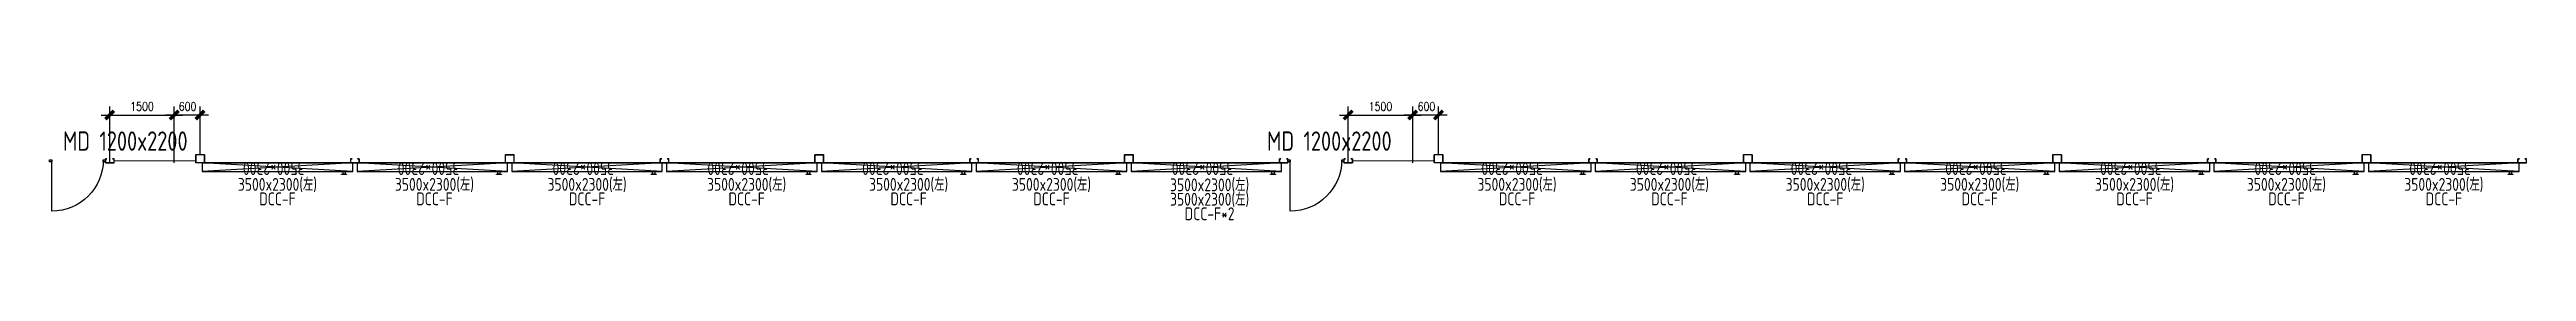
# Model space of a CAD drawing. Header units: millimetres. Extents: x -198529 to 244266, y -64 to 158464.
# Drawn here: x 54700 to 112300, y 1394 to 4179 of the extents above; entities that cross this region are included whole.
import ezdxf
from ezdxf.enums import TextEntityAlignment as Align

# ---------------------------------------------------------------- set-up
doc = ezdxf.new("R2010")
doc.units = ezdxf.units.MM
for name, color, linetype in [('0-DCC', 30, 'Continuous'), ('0-DCC-Divider', 90, 'Continuous'), ('DCC-Size', 4, 'Continuous'), ('K-BZ-01', 7, 'Continuous'), ('K-CEIL-DCC-RACK', 10, 'Continuous'), ('K-KART-TEXT', 4, 'Continuous'), ('K-PART-DOOR', 3, 'Continuous')]:
    doc.layers.add(name, color=color, linetype=linetype)
doc.styles.add('HVAC', font='Simplex', dxfattribs={"width": 0.8, "bigfont": 'Jdyan'})
doc.styles.add('X-HLP2-CR-F2-LAY-KEQP-02-002$0$EDRI-COM', font='tssdeng.shx', dxfattribs={"width": 0.8, "bigfont": 'hztxt.shx'})
doc.styles.add('X-HLP2-CR-F2-LAY-KEQP-02-002$0$X-HL-CR-F1-EQP-02-01$0$EDRI-COM', font='tssdeng.shx', dxfattribs={"width": 0.8, "bigfont": 'hztxt.shx'})
doc.dimstyles.new('HVAC', dxfattribs={"dimtxt": 200, "dimasz": 200, "dimexe": 200, "dimexo": 0, "dimgap": 100, "dimtad": 1, "dimdec": 0, "dimzin": 0, "dimdsep": 46, "dimtxsty": 'HVAC', "dimblk1": 'ARCHTICK', "dimblk2": 'ARCHTICK', "dimsah": 1, "dimcen": 0, "dimdle": 200, "dimadec": 0, "dimazin": 0, "dimtfac": 1, "dimtdec": 4, "dimtmove": 0, "dimatfit": 3, "dimfxl": 1, "dimtolj": 1, "dimtzin": 0, "dimarcsym": 0})

msp = doc.modelspace()

# ---------------------------------------------------------------- texts
at = {"layer": 'DCC-Size', "style": 'X-HLP2-CR-F2-LAY-KEQP-02-002$0$X-HL-CR-F1-EQP-02-01$0$EDRI-COM', "width": 0.8}
for s, p in [('3500x2300(左)', (60000, 2079.7)), ('3500x2300(左)', (63650.8, 2080.3)), ('3500x2300(左)', (67200, 2079.4)), ('3500x2300(左)', (70910.8, 2080.3)), ('3500x2300(左)', (74677.8, 2080.3)), ('3500x2300(左)', (78000, 2079.4)), ('3500x2300(左)', (81677, 2069.1)), ('3500x2300(左)', (88825.8, 2080.3)), ('3500x2300(左)', (92369.1, 2079.7)), ('3500x2300(左)', (95993.1, 2079.7)), ('3500x2300(左)', (99585.8, 2080.3)), ('3500x2300(左)', (103186.1, 2079.7)), ('3500x2300(左)', (106717.8, 2080.3)), ('3500x2300(左)', (110379.2, 2079.7)), ('DCC-F', (60000, 1741.2)), ('DCC-F', (63650.8, 1741.9)), ('DCC-F', (67200, 1740.9)), ('DCC-F', (70910.8, 1741.9)), ('DCC-F', (74677.8, 1741.9)), ('DCC-F', (78000, 1740.9)), ('3500x2300(左)', (81677, 1732.4)), ('DCC-F', (88825.8, 1741.9)), ('DCC-F', (92369.1, 1741.2)), ('DCC-F', (95993.1, 1741.2)), ('DCC-F', (99585.8, 1741.9)), ('DCC-F', (103186.1, 1741.2)), ('DCC-F', (106717.8, 1741.9)), ('DCC-F', (110379.2, 1741.2)), ('DCC-F*2', (81677, 1394))]:
    msp.add_text(s, height=300, dxfattribs=at).set_placement(p, align=Align.CENTER)
at = {"layer": 'K-KART-TEXT', "style": 'X-HLP2-CR-F2-LAY-KEQP-02-002$0$EDRI-COM', "width": 0.8}
for p in [(55011.1, 3015), (83011.5, 3015)]:
    msp.add_text('MD 1200x2200', height=450, dxfattribs=at).set_placement(p)

# ---------------------------------------------------------------- blocks, each defined once
blk = doc.blocks.new('DCC-Rack-200x200')
at = {"layer": 'K-CEIL-DCC-RACK'}
for p, q in [((22494, 115856), (22494, 115678)), ((22500, 115856), (22500, 115678)), ((22683, 115867), (22505, 115867)), ((22683, 115861), (22505, 115861)), ((22688, 115678), (22688, 115856)), ((22694, 115678), (22694, 115856)), ((22505, 115673), (22683, 115673)), ((22505, 115667), (22683, 115667))]:
    blk.add_line(p, q, dxfattribs=at)
for centre, radius, start, end in [((22505, 115856), 11, 90, 180), ((22505, 115856), 5, 90, 180), ((22683, 115856), 11, 0, 90), ((22683, 115856), 5, 0, 90), ((22505, 115678), 11, 180, 270), ((22505, 115678), 5, 180, 270), ((22683, 115678), 11, 270, 0), ((22683, 115678), 5, 270, 0)]:
    blk.add_arc(centre, radius, start, end, dxfattribs=at)
blk = doc.blocks.new('DCC-3523')
at = {"layer": '0-DCC'}
for p, q in [((-1750, 0), (1750, 200)), ((-1750, 200), (1750, 0))]:
    blk.add_line(p, q, dxfattribs=at)
for points in [[(1750, 0), (1750, 200), (-1750, 200), (-1750, 0)], [(-1607, 270), (-1493, 270), (-1493, 260), (-1607, 260)], [(-1575, 200), (-1575, 260), (-1525, 260), (-1525, 200)]]:
    blk.add_lwpolyline(points, close=True, dxfattribs=at)
at = {"style": 'X-HLP2-CR-F2-LAY-KEQP-02-002$0$X-HL-CR-F1-EQP-02-01$0$EDRI-COM', "width": 0.8}
blk.add_text('3500*2300', height=300, dxfattribs=at).set_placement((-626, -19))
blk = doc.blocks.new('DCC-Rack-200')
at = {"layer": 'K-CEIL-DCC-RACK'}
blk.add_lwpolyline([(-64, 65), (-61, 65), (-61, 92, -0.414214), (-56, 97), (28, 97, -0.414214), (33, 92), (33, -92, -0.414214), (28, -97), (-56, -97, -0.414214), (-61, -92), (-61, -65), (-64, -65), (-64, -92, 0.414214), (-56, -100), (28, -100, 0.414214), (36, -92), (36, 92, 0.414214), (28, 100), (-56, 100, 0.414214), (-64, 92)], format="xyb", close=True, dxfattribs=at)
blk = doc.blocks.new('MD1-1222')
blk.add_line((1152, 895), (-48, 895))
for points in [[(-48, 895), (2, 895), (2, 945), (-48, 945)], [(-48, -355), (2, -355), (2, -305), (-48, -305)]]:
    blk.add_lwpolyline(points, close=True)
blk.add_arc((-48, 895), 1200, 270, 0)
blk = doc.blocks.new('_ArchTick')
at = {"color": 0, "linetype": 'ByBlock', "const_width": 0.4}
blk.add_lwpolyline([(-0.5, -0.5), (0.5, 0.5)], dxfattribs=at)
blk = doc.blocks.new('*D282')
at = {"layer": 'Defpoints', "color": 0, "transparency": 16777216}
for p in [(57600, 3848), (57600, 2930), (58200, 2929)]:
    blk.add_point(p, dxfattribs=at)
at = {"layer": 'K-BZ-01', "color": 0, "lineweight": -2, "transparency": 16777216}
for p, q in [((57600, 2930), (57600, 4048)), ((58200, 2929), (58200, 4048)), ((58400, 3848), (57400, 3848))]:
    blk.add_line(p, q, dxfattribs=at)
at = {"layer": 'K-BZ-01', "color": 0, "lineweight": -2, "transparency": 16777216, "xscale": 200, "yscale": 200, "zscale": 200, "rotation": 180}
blk.add_blockref('_ArchTick', (57600, 3848), dxfattribs=at)
at = {"layer": 'K-BZ-01', "color": 0, "lineweight": -2, "transparency": 16777216, "xscale": 200, "yscale": 200, "zscale": 200}
blk.add_blockref('_ArchTick', (58200, 3848), dxfattribs=at)
at = {"layer": 'K-BZ-01', "color": 0, "transparency": 16777216, "insert": (57910, 4048), "char_height": 200, "attachment_point": 5, "style": 'HVAC'}
blk.add_mtext('\\A1;600', dxfattribs=at)
blk = doc.blocks.new('*D283')
at = {"layer": 'Defpoints', "color": 0, "transparency": 16777216}
for p in [(57600, 3848), (56100, 2729), (57600, 2729)]:
    blk.add_point(p, dxfattribs=at)
at = {"layer": 'K-BZ-01', "color": 0, "lineweight": -2, "transparency": 16777216}
for p, q in [((56100, 2729), (56100, 4048)), ((57600, 2729), (57600, 4048)), ((55900, 3848), (57800, 3848))]:
    blk.add_line(p, q, dxfattribs=at)
at = {"layer": 'K-BZ-01', "color": 0, "lineweight": -2, "transparency": 16777216, "xscale": 200, "yscale": 200, "zscale": 200, "rotation": 180}
blk.add_blockref('_ArchTick', (56100, 3848), dxfattribs=at)
at = {"layer": 'K-BZ-01', "color": 0, "lineweight": -2, "transparency": 16777216, "xscale": 200, "yscale": 200, "zscale": 200}
blk.add_blockref('_ArchTick', (57600, 3848), dxfattribs=at)
at = {"layer": 'K-BZ-01', "color": 0, "transparency": 16777216, "insert": (56850, 4048), "char_height": 200, "attachment_point": 5, "style": 'HVAC'}
blk.add_mtext('\\A1;1500', dxfattribs=at)
blk = doc.blocks.new('*D284')
at = {"layer": 'Defpoints', "color": 0, "transparency": 16777216}
for p in [(86400, 3848), (86400, 2930), (87000, 2929)]:
    blk.add_point(p, dxfattribs=at)
at = {"layer": 'K-BZ-01', "color": 0, "lineweight": -2, "transparency": 16777216}
for p, q in [((86400, 2930), (86400, 4048)), ((87000, 2929), (87000, 4048)), ((87200, 3848), (86200, 3848))]:
    blk.add_line(p, q, dxfattribs=at)
at = {"layer": 'K-BZ-01', "color": 0, "lineweight": -2, "transparency": 16777216, "xscale": 200, "yscale": 200, "zscale": 200, "rotation": 180}
blk.add_blockref('_ArchTick', (86400, 3848), dxfattribs=at)
at = {"layer": 'K-BZ-01', "color": 0, "lineweight": -2, "transparency": 16777216, "xscale": 200, "yscale": 200, "zscale": 200}
blk.add_blockref('_ArchTick', (87000, 3848), dxfattribs=at)
at = {"layer": 'K-BZ-01', "color": 0, "transparency": 16777216, "insert": (86720, 4048), "char_height": 200, "attachment_point": 5, "style": 'HVAC'}
blk.add_mtext('\\A1;600', dxfattribs=at)
blk = doc.blocks.new('*D285')
at = {"layer": 'Defpoints', "color": 0, "transparency": 16777216}
for p in [(86400, 3848), (84900, 2729), (86400, 2729)]:
    blk.add_point(p, dxfattribs=at)
at = {"layer": 'K-BZ-01', "color": 0, "lineweight": -2, "transparency": 16777216}
for p, q in [((84900, 2729), (84900, 4048)), ((86400, 2729), (86400, 4048)), ((84700, 3848), (86600, 3848))]:
    blk.add_line(p, q, dxfattribs=at)
at = {"layer": 'K-BZ-01', "color": 0, "lineweight": -2, "transparency": 16777216, "xscale": 200, "yscale": 200, "zscale": 200, "rotation": 180}
blk.add_blockref('_ArchTick', (84900, 3848), dxfattribs=at)
at = {"layer": 'K-BZ-01', "color": 0, "lineweight": -2, "transparency": 16777216, "xscale": 200, "yscale": 200, "zscale": 200}
blk.add_blockref('_ArchTick', (86400, 3848), dxfattribs=at)
at = {"layer": 'K-BZ-01', "color": 0, "transparency": 16777216, "insert": (85650, 4048), "char_height": 200, "attachment_point": 5, "style": 'HVAC'}
blk.add_mtext('\\A1;1500', dxfattribs=at)

# ---------------------------------------------------------------- dimensions: what is measured, and where the dimension line sits
at = {"layer": 'K-BZ-01'}
for base, p1, p2, picture, middle in [((57600, 3848.1), (56100, 2729.1), (57600, 2729.1), '*D283', (56850, 4048.1)), ((86400, 3848.1), (84900, 2729.1), (86400, 2729.1), '*D285', (85650, 4048.1))]:
    dim = msp.add_linear_dim(base=base, p1=p1, p2=p2, dimstyle='HVAC', override={"dimarcsym": 1}, dxfattribs=at)
    dim.commit()
    dim.dimension.update_dxf_attribs({"geometry": picture, "text_midpoint": middle})
for base, p1, p2, picture, middle in [((57600, 3848.1), (58200, 2929.4), (57600, 2929.7), '*D282', (57909.7, 3848.1)), ((86400, 3848.1), (87000, 2929.4), (86400, 2929.7), '*D284', (86720.1, 3848.1))]:
    dim = msp.add_linear_dim(base=base, p1=p1, p2=p2, dimstyle='HVAC', override={"dimarcsym": 1}, dxfattribs=at)
    dim.commit()
    dim.dimension.update_dxf_attribs({"geometry": picture, "text_midpoint": middle, "dimtype": 160})

# ---------------------------------------------------------------- linework, layer by layer
at = {"layer": '0-DCC-Divider', "const_width": 30}
for points in [[(56200, 2779.1), (58100, 2779.1)], [(83350, 2729.3), (58250, 2729.3)], [(85000, 2779.1), (86897, 2779.1)], [(87050, 2729.4), (112129.2, 2730.8)]]:
    msp.add_lwpolyline(points, dxfattribs=at)

# ---------------------------------------------------------------- block references
at = {"layer": '0-DCC', "rotation": 180}
for p in [(60000, 2729.7), (63600, 2729.4), (67200, 2729.4), (70800, 2729.4), (74400, 2729.4), (78000, 2729.4), (81600, 2729.4), (88800, 2729.7), (92393.1, 2729.7), (95993.1, 2729.7), (99586.1, 2729.7), (103186.1, 2729.7), (106779.2, 2729.7), (110379.2, 2729.7)]:
    msp.add_blockref('DCC-3523', p, dxfattribs=at)
at = {"layer": 'K-CEIL-DCC-RACK', "xscale": -1, "rotation": 180}
for p in [(35606.2, 118596), (42806.2, 118595.6), (50006.2, 118595.6), (57206.2, 118595.6), (64406.2, 118596), (71599.2, 118596), (78792.3, 118596), (85985.4, 118596)]:
    msp.add_blockref('DCC-Rack-200x200', p, dxfattribs=at)
at = {"layer": 'K-CEIL-DCC-RACK', "rotation": 270}
for p in [(56100, 2764.9), (61800, 2764.9), (69000, 2764.9), (76200, 2764.9), (83400, 2764.9), (84900, 2764.9), (90593.1, 2765.3), (97786.1, 2765.3), (104979.2, 2765.3), (112200.2, 2765.3)]:
    msp.add_blockref('DCC-Rack-200', p, dxfattribs=at)
at = {"layer": 'K-PART-DOOR', "xscale": -1, "rotation": 90}
for p in [(55645.4, 2755.6), (84445.4, 2755.6)]:
    msp.add_blockref('MD1-1222', p, dxfattribs=at)

msp.set_redraw_order([(e.dxf.handle, doc.entitydb.next_handle()) for e in msp.query("TEXT MTEXT ATTDEF DIMENSION ARC_DIMENSION")])  # texts and dimensions are drawn at this point

doc.saveas('drawing.dxf')
